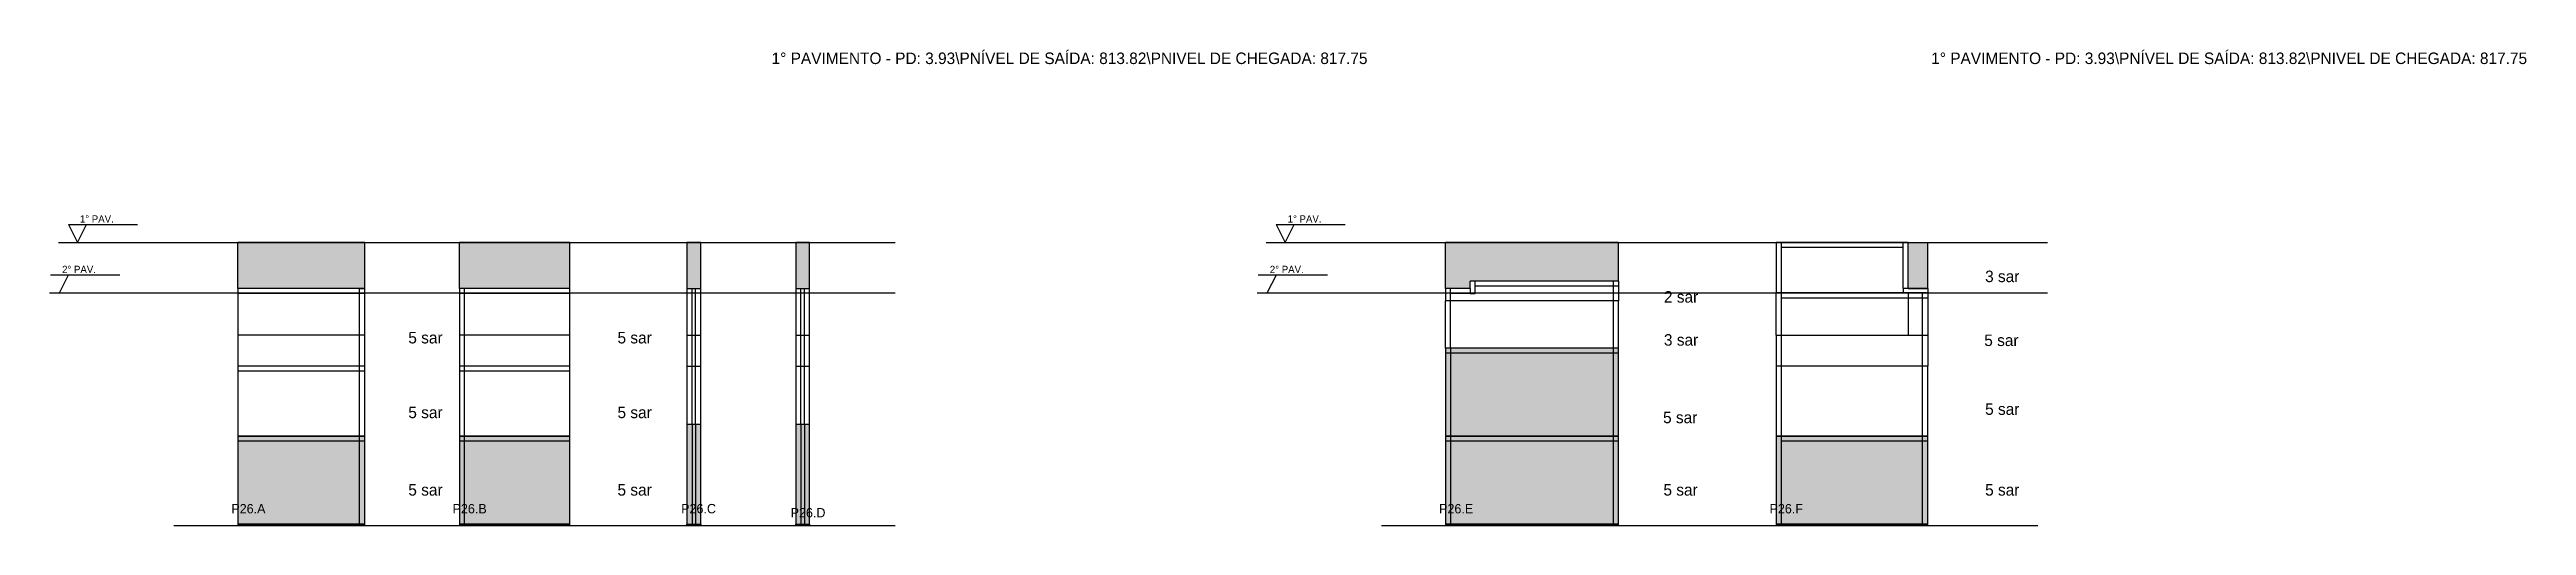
# Model space of a CAD drawing. Header units: metres. Extents: x 3473 to 8260, y 7512 to 8182.
# Drawn here: x 4824 to 8260, y 7512 to 8172 of the extents above; entities that cross this region are included whole.
import ezdxf

# ---------------------------------------------------------------- set-up
doc = ezdxf.new("R2010")
doc.units = ezdxf.units.M
for name, color, linetype in [('COTA', 7, 'Continuous'), ('Hachura', 7, 'Continuous'), ('NIVEL 1° PAV.', 7, 'Continuous'), ('NIVEL 2° PAV.', 7, 'Continuous'), ('NOMENCLATURA', 7, 'Continuous'), ('Nível', 7, 'Continuous'), ('Painéis', 7, 'Continuous'), ('SARR_2.2x7', 7, 'Continuous'), ('Texto Seção', 7, 'Continuous')]:
    doc.layers.add(name, color=color, linetype=linetype)

msp = doc.modelspace()

# ---------------------------------------------------------------- texts
at = {"layer": 'NIVEL 1° PAV.', "color": 7, "lineweight": 25}
for p in [(4866.3, 7932), (6541.8, 7932)]:
    msp.add_text('1° PAV.', height=10, dxfattribs=at).set_placement(p)
at = {"layer": 'NIVEL 2° PAV.', "color": 7, "lineweight": 25}
for p in [(4841.6, 7862), (6517.1, 7862)]:
    msp.add_text('2° PAV.', height=10, dxfattribs=at).set_placement(p)
at = {"layer": 'NOMENCLATURA', "color": 7, "lineweight": 25}
for s, p in [('1° PAVIMENTO - PD: 3.93\\PNÍVEL DE SAÍDA: 813.82\\PNIVEL DE CHEGADA: 817.75', (5825.9, 8152)), ('1° PAVIMENTO - PD: 3.93\\PNÍVEL DE SAÍDA: 813.82\\PNIVEL DE CHEGADA: 817.75', (7434.6, 8152)), ('2 sar', (7063.8, 7820.8)), ('3 sar', (7509.4, 7849.3)), ('5 sar', (5321.9, 7764.2)), ('5 sar', (5612.1, 7764.2)), ('3 sar', (7063.8, 7761.1)), ('5 sar', (7508.2, 7760.6)), ('5 sar', (5321.9, 7660.5)), ('5 sar', (5612.1, 7660.5)), ('5 sar', (7062.6, 7653.5)), ('5 sar', (7509.4, 7665.1)), ('5 sar', (5321.9, 7553)), ('5 sar', (5612.1, 7553)), ('5 sar', (7063.1, 7553)), ('5 sar', (7509.4, 7553))]:
    msp.add_text(s, height=16, dxfattribs=at).set_placement(p)
at = {"layer": 'Texto Seção', "color": 7, "lineweight": 25}
for s, p in [('P26.A', (5076.4, 7528.3)), ('P26.B', (5383.3, 7528.3)), ('P26.C', (5700.4, 7528.4)), ('P26.D', (5852.3, 7522.8)), ('P26.E', (6751.9, 7528.3)), ('P26.F', (7210.3, 7528.3))]:
    msp.add_text(s, height=13, dxfattribs=at).set_placement(p)

# ---------------------------------------------------------------- hatches: boundary and pattern name
at = {"layer": 'COTA'}
h = msp.add_hatch(color=7, dxfattribs=at)
h.dxf.hatch_style = 1
h.paths.add_polyline_path([(5085.4, 7840.5), (5261.4, 7840.5), (5261.4, 7840.5), (5261.4, 7904.5), (5261.4, 7904.5), (5085.4, 7904.5), (5085.4, 7904.5), (5085.4, 7840.5)])
h = msp.add_hatch(color=7, dxfattribs=at)
h.dxf.hatch_style = 1
h.paths.add_polyline_path([(5392.8, 7840.5), (5545.8, 7840.5), (5545.8, 7840.5), (5545.8, 7904.5), (5545.8, 7904.5), (5392.8, 7904.5), (5392.8, 7904.5), (5392.8, 7840.5)])
h = msp.add_hatch(color=7, dxfattribs=at)
h.dxf.hatch_style = 1
h.paths.add_polyline_path([(5708.5, 7840.5), (5727.5, 7840.5), (5727.5, 7840.5), (5727.5, 7904.5), (5727.5, 7904.5), (5708.5, 7904.5), (5708.5, 7904.5), (5708.5, 7840.5)])
h = msp.add_hatch(color=7, dxfattribs=at)
h.dxf.hatch_style = 1
h.paths.add_polyline_path([(5859.3, 7840.5), (5878.3, 7840.5), (5878.3, 7840.5), (5878.3, 7904.5), (5878.3, 7904.5), (5859.3, 7904.5), (5859.3, 7904.5), (5859.3, 7840.5)])
h = msp.add_hatch(color=7, dxfattribs=at)
h.dxf.hatch_style = 1
h.paths.add_polyline_path([(6794.9, 7850.5), (7000.9, 7850.5), (7000.9, 7850.5), (7000.9, 7904.5), (7000.9, 7904.5), (6760.9, 7904.5), (6760.9, 7904.5), (6760.9, 7840.5), (6760.9, 7840.5), (6794.9, 7840.5), (6794.9, 7840.5), (6794.9, 7850.5)])
h = msp.add_hatch(color=7, dxfattribs=at)
h.dxf.hatch_style = 1
h.paths.add_polyline_path([(7402.7, 7840.5), (7429.7, 7840.5), (7429.7, 7840.5), (7429.7, 7904.5), (7429.7, 7904.5), (7402.7, 7904.5), (7402.7, 7904.5), (7402.7, 7840.5), (7402.7, 7840.5)])
at = {"layer": 'Hachura'}
h = msp.add_hatch(color=7, dxfattribs=at)
h.dxf.hatch_style = 1
h.paths.add_polyline_path([(7000.9, 7511.5), (7000.9, 7757.5), (7000.9, 7757.5), (6760.9, 7757.5), (6760.9, 7757.5), (6760.9, 7511.5), (6760.9, 7511.5), (7000.9, 7511.5)])
h = msp.add_hatch(color=7, dxfattribs=at)
h.dxf.hatch_style = 1
h.paths.add_polyline_path([(5261.4, 7511.5), (5261.4, 7635.5), (5261.4, 7635.5), (5085.4, 7635.5), (5085.4, 7635.5), (5085.4, 7511.5), (5085.4, 7511.5), (5261.4, 7511.5)])
h = msp.add_hatch(color=7, dxfattribs=at)
h.dxf.hatch_style = 1
h.paths.add_polyline_path([(5545.8, 7511.5), (5545.8, 7635.5), (5545.8, 7635.5), (5392.8, 7635.5), (5392.8, 7635.5), (5392.8, 7511.5), (5392.8, 7511.5), (5545.8, 7511.5), (5545.8, 7511.5)])
h = msp.add_hatch(color=7, dxfattribs=at)
h.dxf.hatch_style = 1
h.paths.add_polyline_path([(5727.5, 7511.5), (5727.5, 7651.5), (5727.5, 7651.5), (5708.5, 7651.5), (5708.5, 7651.5), (5708.5, 7511.5), (5708.5, 7511.5), (5727.5, 7511.5), (5727.5, 7511.5)])
h = msp.add_hatch(color=7, dxfattribs=at)
h.dxf.hatch_style = 1
h.paths.add_polyline_path([(5878.3, 7511.5), (5878.3, 7651.5), (5878.3, 7651.5), (5859.3, 7651.5), (5859.3, 7651.5), (5859.3, 7511.5), (5859.3, 7511.5), (5878.3, 7511.5), (5878.3, 7511.5)])
h = msp.add_hatch(color=7, dxfattribs=at)
h.dxf.hatch_style = 1
h.paths.add_polyline_path([(7429.7, 7511.5), (7429.7, 7635.5), (7429.7, 7635.5), (7219.7, 7635.5), (7219.7, 7635.5), (7219.7, 7511.5), (7219.7, 7511.5), (7429.7, 7511.5)])

# ---------------------------------------------------------------- linework, layer by layer
at = {"layer": 'COTA', "color": 7, "lineweight": 25}
for p, q in [((5261.4, 7904.5), (5085.4, 7904.5)), ((5085.4, 7840.5), (5085.4, 7904.5)), ((5261.4, 7840.5), (5261.4, 7904.5)), ((5545.8, 7904.5), (5392.8, 7904.5)), ((5392.8, 7840.5), (5392.8, 7904.5)), ((5545.8, 7840.5), (5545.8, 7904.5)), ((7000.9, 7904.5), (6760.9, 7904.5)), ((6760.9, 7840.5), (6760.9, 7904.5)), ((7000.9, 7850.5), (7000.9, 7904.5)), ((7402.7, 7904.5), (7429.7, 7904.5)), ((7429.7, 7840.5), (7429.7, 7904.5))]:
    msp.add_line(p, q, dxfattribs=at)
for points in [[(5727.5, 7840.5), (5727.5, 7904.5), (5708.5, 7904.5), (5708.5, 7840.5)], [(5878.3, 7840.5), (5878.3, 7904.5), (5859.3, 7904.5), (5859.3, 7840.5)]]:
    msp.add_lwpolyline(points, dxfattribs=at)
at = {"layer": 'NIVEL 1° PAV.', "color": 7, "lineweight": 25}
for p, q in [((4836.5, 7904.5), (5997.4, 7904.5)), ((4850.3, 7929.5), (4946.3, 7929.5)), ((4850.3, 7929.5), (4862.8, 7904.5)), ((4862.8, 7904.5), (4875.3, 7929.5)), ((6512, 7904.5), (7595.9, 7904.5)), ((6525.8, 7929.5), (6621.8, 7929.5)), ((6525.8, 7929.5), (6538.3, 7904.5)), ((6538.3, 7904.5), (6550.8, 7929.5))]:
    msp.add_line(p, q, dxfattribs=at)
at = {"layer": 'NIVEL 2° PAV.', "color": 7, "lineweight": 25}
for p, q in [((4825.6, 7859.5), (4921.6, 7859.5)), ((4838.1, 7834.5), (4850.6, 7859.5)), ((6501.1, 7859.5), (6597.1, 7859.5)), ((6513.6, 7834.5), (6526.1, 7859.5)), ((4824.2, 7834.5), (5997.4, 7834.5)), ((6499.7, 7834.5), (7595.9, 7834.5))]:
    msp.add_line(p, q, dxfattribs=at)
at = {"layer": 'Nível', "color": 7, "lineweight": 25}
for p, q in [((4996.7, 7904.5), (5997.4, 7904.5)), ((6672.2, 7904.5), (7582.4, 7904.5)), ((4996.7, 7511.5), (5997.4, 7511.5)), ((6672.2, 7511.5), (7582.4, 7511.5))]:
    msp.add_line(p, q, dxfattribs=at)
at = {"layer": 'Painéis', "color": 7, "lineweight": 25}
for p, q in [((7219.7, 7904.5), (7219.7, 7856.5)), ((7402.7, 7904.5), (7219.7, 7904.5)), ((7402.7, 7840.5), (7402.7, 7904.5)), ((5085.4, 7840.5), (5085.4, 7732.5)), ((5261.4, 7840.5), (5085.4, 7840.5)), ((5261.4, 7732.5), (5261.4, 7840.5)), ((5392.8, 7840.5), (5392.8, 7732.5)), ((5545.8, 7840.5), (5392.8, 7840.5)), ((5545.8, 7732.5), (5545.8, 7840.5)), ((5708.5, 7840.5), (5708.5, 7513.5)), ((5708.5, 7840.5), (5727.5, 7840.5)), ((5727.5, 7513.5), (5727.5, 7840.5)), ((5859.3, 7840.5), (5859.3, 7651.5)), ((5859.3, 7840.5), (5878.3, 7840.5)), ((5878.3, 7651.5), (5878.3, 7840.5)), ((6794.9, 7840.5), (6760.9, 7840.5)), ((6760.9, 7840.5), (6760.9, 7823.5)), ((7000.9, 7850.5), (6794.9, 7850.5)), ((6794.9, 7840.5), (6794.9, 7850.5)), ((7000.9, 7850.5), (7000.9, 7823.5)), ((7219.7, 7856.5), (7219.7, 7834.5)), ((7402.7, 7840.5), (7429.7, 7840.5)), ((7429.7, 7840.5), (7429.7, 7834.5)), ((7000.9, 7823.5), (6760.9, 7823.5)), ((6760.9, 7757.5), (6760.9, 7823.5)), ((7000.9, 7757.5), (7000.9, 7823.5)), ((7429.7, 7834.5), (7219.7, 7834.5)), ((7219.7, 7775.5), (7219.7, 7834.5)), ((7219.7, 7834.5), (7402.7, 7834.5)), ((7402.7, 7834.5), (7402.7, 7775.5)), ((7402.7, 7834.5), (7429.7, 7834.5)), ((7429.7, 7834.5), (7429.7, 7775.5)), ((5261.4, 7775.5), (5085.4, 7775.5)), ((5545.8, 7775.5), (5392.8, 7775.5)), ((5708.5, 7775.5), (5727.5, 7775.5)), ((5859.3, 7775.5), (5878.3, 7775.5)), ((7219.7, 7775.5), (7429.7, 7775.5)), ((7219.7, 7775.5), (7219.7, 7732.5)), ((7429.7, 7775.5), (7429.7, 7732.5)), ((5085.4, 7732.5), (5085.4, 7635.5)), ((5261.4, 7732.5), (5085.4, 7732.5)), ((5261.4, 7635.5), (5261.4, 7732.5)), ((5392.8, 7732.5), (5392.8, 7635.5)), ((5545.8, 7732.5), (5392.8, 7732.5)), ((5545.8, 7635.5), (5545.8, 7732.5)), ((5708.5, 7732.5), (5727.5, 7732.5)), ((5859.3, 7732.5), (5878.3, 7732.5)), ((6760.9, 7757.5), (6760.9, 7635.5)), ((7000.9, 7757.5), (6760.9, 7757.5)), ((7000.9, 7635.5), (7000.9, 7757.5)), ((7429.7, 7732.5), (7219.7, 7732.5)), ((7219.7, 7732.5), (7219.7, 7635.5)), ((7429.7, 7635.5), (7429.7, 7732.5)), ((5085.4, 7635.5), (5085.4, 7511.5)), ((5085.4, 7635.5), (5261.4, 7635.5)), ((5261.4, 7635.5), (5085.4, 7635.5)), ((5261.4, 7511.5), (5261.4, 7635.5)), ((5392.8, 7635.5), (5392.8, 7511.5)), ((5392.8, 7635.5), (5545.8, 7635.5)), ((5545.8, 7635.5), (5392.8, 7635.5)), ((5545.8, 7511.5), (5545.8, 7635.5)), ((5727.5, 7651.5), (5708.5, 7651.5)), ((5859.3, 7651.5), (5859.3, 7513.5)), ((5878.3, 7651.5), (5859.3, 7651.5)), ((5878.3, 7513.5), (5878.3, 7651.5)), ((6760.9, 7635.5), (6760.9, 7511.5)), ((6760.9, 7635.5), (7000.9, 7635.5)), ((7000.9, 7635.5), (6760.9, 7635.5)), ((7000.9, 7511.5), (7000.9, 7635.5)), ((7219.7, 7635.5), (7219.7, 7511.5)), ((7219.7, 7635.5), (7429.7, 7635.5)), ((7429.7, 7635.5), (7219.7, 7635.5)), ((7429.7, 7511.5), (7429.7, 7635.5)), ((5085.4, 7513.5), (5261.4, 7513.5)), ((5392.8, 7513.5), (5545.8, 7513.5)), ((5708.5, 7513.5), (5727.5, 7513.5)), ((5859.3, 7513.5), (5878.3, 7513.5)), ((6760.9, 7513.5), (7000.9, 7513.5)), ((7219.7, 7513.5), (7429.7, 7513.5))]:
    msp.add_line(p, q, dxfattribs=at)
for points in [[(5261.4, 7513.5), (5085.4, 7513.5), (5085.4, 7511.5), (5261.4, 7511.5)], [(5545.8, 7513.5), (5392.8, 7513.5), (5392.8, 7511.5), (5545.8, 7511.5)], [(5708.5, 7513.5), (5727.5, 7513.5), (5727.5, 7511.5), (5708.5, 7511.5)], [(5859.3, 7513.5), (5878.3, 7513.5), (5878.3, 7511.5), (5859.3, 7511.5)], [(7000.9, 7513.5), (6760.9, 7513.5), (6760.9, 7511.5), (7000.9, 7511.5)], [(7429.7, 7513.5), (7219.7, 7513.5), (7219.7, 7511.5), (7429.7, 7511.5)]]:
    msp.add_lwpolyline(points, close=True, dxfattribs=at)
at = {"layer": 'SARR_2.2x7', "color": 7, "lineweight": 25}
for p, q in [((7226.7, 7856.5), (7226.7, 7904.5)), ((7395.7, 7840.5), (7395.7, 7904.5)), ((7395.7, 7897.5), (7226.7, 7897.5)), ((5254.4, 7840.5), (5254.4, 7840.5)), ((5254.4, 7732.5), (5254.4, 7840.5)), ((5254.4, 7840.5), (5261.4, 7840.5)), ((5399.8, 7840.5), (5392.8, 7840.5)), ((5399.8, 7840.5), (5399.8, 7840.5)), ((5399.8, 7732.5), (5399.8, 7840.5)), ((5715.5, 7732.5), (5715.5, 7840.5)), ((5720.5, 7732.5), (5720.5, 7840.5)), ((5866.3, 7732.5), (5866.3, 7840.5)), ((5871.3, 7732.5), (5871.3, 7840.5)), ((6767.9, 7823.5), (6767.9, 7840.5)), ((6794.9, 7840.5), (6794.9, 7833.5)), ((6801.9, 7833.5), (6801.9, 7850.5)), ((7000.9, 7843.5), (6801.9, 7843.5)), ((6993.9, 7823.5), (6993.9, 7850.5)), ((7226.7, 7834.5), (7226.7, 7856.5)), ((7429.7, 7840.5), (7395.7, 7840.5)), ((7395.7, 7840.5), (7395.7, 7834.5)), ((5261.4, 7833.5), (5085.4, 7833.5)), ((5545.8, 7833.5), (5392.8, 7833.5)), ((6794.9, 7833.5), (6767.9, 7833.5)), ((6767.9, 7757.5), (6767.9, 7823.5)), ((6794.9, 7833.5), (6801.9, 7833.5)), ((6993.9, 7757.5), (6993.9, 7823.5)), ((7226.7, 7834.5), (7226.7, 7834.5)), ((7226.7, 7732.5), (7226.7, 7834.5)), ((7226.7, 7827.5), (7429.7, 7827.5)), ((7422.7, 7732.5), (7422.7, 7834.5)), ((5254.4, 7635.5), (5254.4, 7732.5)), ((5399.8, 7635.5), (5399.8, 7732.5)), ((5715.5, 7651.5), (5715.5, 7732.5)), ((5720.5, 7651.5), (5720.5, 7732.5)), ((5866.3, 7651.5), (5866.3, 7732.5)), ((5871.3, 7651.5), (5871.3, 7732.5)), ((7000.9, 7750.5), (6760.9, 7750.5)), ((6767.9, 7757.5), (6767.9, 7635.5)), ((6993.9, 7635.5), (6993.9, 7757.5)), ((7226.7, 7635.5), (7226.7, 7732.5)), ((7422.7, 7635.5), (7422.7, 7732.5)), ((5261.4, 7725.5), (5085.4, 7725.5)), ((5545.8, 7725.5), (5392.8, 7725.5)), ((5261.4, 7628.5), (5085.4, 7628.5)), ((5254.4, 7513.5), (5254.4, 7635.5)), ((5545.8, 7628.5), (5392.8, 7628.5)), ((5399.8, 7513.5), (5399.8, 7635.5)), ((5715.5, 7651.5), (5715.5, 7513.5)), ((5720.5, 7651.5), (5720.5, 7513.5)), ((5866.3, 7651.5), (5866.3, 7513.5)), ((5871.3, 7651.5), (5871.3, 7513.5)), ((7000.9, 7628.5), (6760.9, 7628.5)), ((6767.9, 7635.5), (6767.9, 7511.5)), ((6993.9, 7513.5), (6993.9, 7635.5)), ((7226.7, 7513.5), (7226.7, 7635.5)), ((7429.7, 7628.5), (7226.7, 7628.5)), ((7422.7, 7513.5), (7422.7, 7635.5)), ((5092.4, 7513.5), (5092.4, 7513.5)), ((5254.4, 7513.5), (5254.4, 7513.5)), ((5399.8, 7513.5), (5399.8, 7513.5)), ((5538.8, 7513.5), (5538.8, 7513.5)), ((6767.9, 7513.5), (6767.9, 7513.5)), ((6993.9, 7513.5), (6993.9, 7513.5)), ((7226.7, 7513.5), (7226.7, 7513.5)), ((7422.7, 7513.5), (7422.7, 7513.5))]:
    msp.add_line(p, q, dxfattribs=at)

msp.set_redraw_order([(e.dxf.handle, doc.entitydb.next_handle()) for e in msp.query("TEXT MTEXT ATTDEF DIMENSION ARC_DIMENSION")])  # texts and dimensions are drawn at this point

doc.saveas('drawing.dxf')
